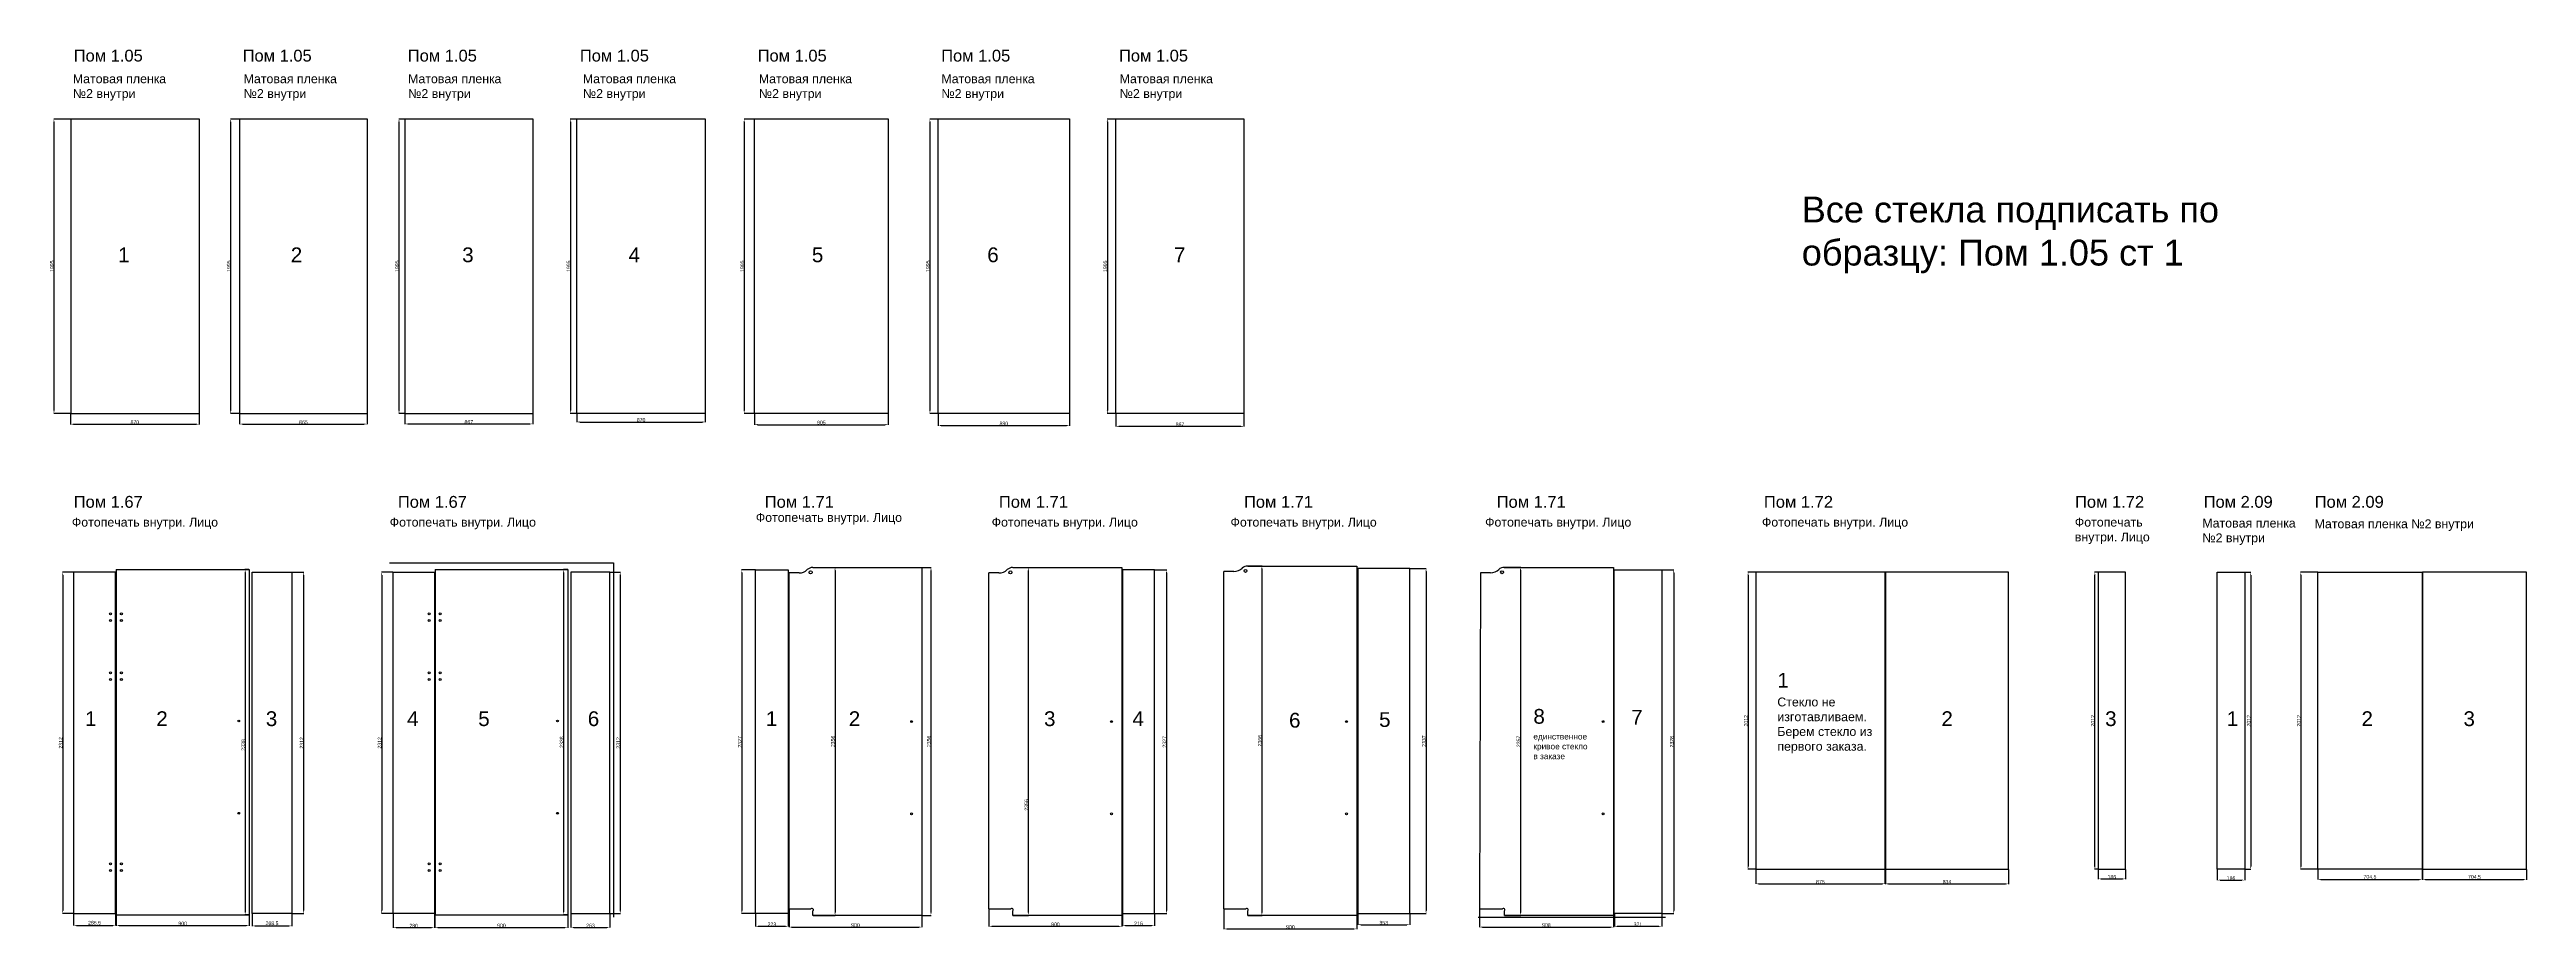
# Model space of a CAD drawing. Header units: inches. Extents: x -15623 to 1154, y -2457 to 3501.
import ezdxf

# ---------------------------------------------------------------- set-up
doc = ezdxf.new("R2010")
doc.units = ezdxf.units.IN
doc.layers.get('0').update_dxf_attribs({"lineweight": 25})
doc.styles.get("Standard").update_dxf_attribs({"font": 'Arial.ttf'})
doc.dimstyles.new('ISO-25', dxfattribs={"dimtxt": 25, "dimasz": 20, "dimexe": 1.25, "dimexo": 0.625, "dimtad": 1, "dimtxsty": 'Standard', "dimcen": 2.5, "dimadec": 0, "dimazin": 0, "dimtfac": 1, "dimtmove": 0, "dimatfit": 3, "dimfxl": 1, "dimarcsym": 0})

msp = doc.modelspace()

# ---------------------------------------------------------------- texts
at = {"attachment_point": 1}
for s, width, heights, insert, char_height in [('Пом 1.05', 513.3453, [0], (-15459.118, 3500.16), 80), ('Пом 1.05', 513.3453, [0], (-14314.97, 3500.16), 80), ('Пом 1.05', 513.3453, [0], (-13196.205, 3500.16), 80), ('Пом 1.05', 513.3453, [0], (-12030.825, 3500.16), 80), ('Пом 1.05', 513.3453, [0], (-10826.599, 3500.16), 80), ('Пом 1.05', 513.3453, [0], (-9583.528, 3500.16), 80), ('Пом 1.05', 513.3453, [0], (-8379.302, 3500.16), 80), ('Матовая пленка №2 внутри', 638.5567, [202.433], (-15465.066, 3333.356), 60), ('Матовая пленка №2 внутри', 638.5567, [202.433], (-14308.16, 3333.356), 60), ('Матовая пленка №2 внутри', 638.5567, [202.433], (-13194.099, 3333.356), 60), ('Матовая пленка №2 внутри', 638.5567, [202.433], (-12010.41, 3333.356), 60), ('Матовая пленка №2 внутри', 638.5567, [202.433], (-10818.53, 3333.356), 60), ('Матовая пленка №2 внутри', 638.5567, [202.433], (-9582.07, 3333.356), 60), ('Матовая пленка №2 внутри', 638.5567, [202.433], (-8374.739, 3333.356), 60), ('Все стекла подписать по образцу: Пом 1.05 ст 1', 3105.9235, [0], (-3754.631, 2505.446), 175), ('1', 122.43321, [0], (-15158.4, 2161.273), 100), ('2', 122.43321, [0], (-13988.905, 2161.273), 100), ('3', 122.43321, [0], (-12827.884, 2161.273), 100), ('4', 122.43321, [0], (-11700.762, 2161.273), 100), ('5', 122.43321, [0], (-10459.332, 2161.273), 100), ('6', 122.43321, [0], (-9271.375, 2161.273), 100), ('7', 122.43321, [0], (-8006.775, 2161.273), 100), ('Пом 1.67', 513.3453, [0], (-15459.118, 478.359), 80), ('Пом 1.67', 520.78113, [0], (-13263.512, 478.359), 80), ('Фотопечать внутри. Лицо', 1000.1876, [0], (-10839.145, 362.908), 60), ('Пом 1.71', 540.01892, [0], (-10778.117, 478.359), 80), ('Пом 1.71', 540.01892, [0], (-9192.437, 478.359), 80), ('Пом 1.71', 540.01892, [0], (-7532.659, 478.359), 80), ('Пом 1.71', 540.01892, [0], (-5821.013, 478.359), 80), ('Пом 1.72', 540.01892, [0], (-4010.814, 478.359), 80), ('Пом 1.72', 540.01892, [0], (-1903.664, 478.359), 80), ('Пом 2.09', 540.01892, [0], (-1032.51, 478.359), 80), ('Пом 2.09', 540.01892, [0], (-280.488, 478.359), 80), ('Фотопечать внутри. Лицо', 1000.1876, [0], (-15471.781, 330.789), 60), ('Фотопечать внутри. Лицо', 1000.1876, [0], (-13318.829, 330.789), 60), ('Фотопечать внутри. Лицо', 1000.1876, [0], (-9241.621, 330.789), 60), ('Фотопечать внутри. Лицо', 1000.1876, [0], (-7623.787, 330.789), 60), ('Фотопечать внутри. Лицо', 1000.1876, [0], (-5899.572, 330.789), 60), ('Фотопечать внутри. Лицо', 1000.1876, [0], (-4024.381, 330.789), 60), ('Фотопечать внутри. Лицо', 568.7351, [0], (-1905.058, 330.789), 60), ('Матовая пленка №2 внутри', 638.5567, [202.433], (-1041.433, 324.609), 60), ('Матовая пленка №2 внутри', 1153.14685, [0], (-280.9, 319.749), 60), ('1\\P{\\H0.6x;Стекло не изготавливаем. Берем стекло из первого заказа. }', 739.35972, [0], (-3920.055, -720.289), 100), ('1', 122.43321, [0], (-15382.428, -980.128), 100), ('2', 122.43321, [0], (-14900.115, -980.128), 100), ('3', 122.43321, [0], (-14158.095, -980.128), 100), ('4', 122.43321, [0], (-13201.463, -980.128), 100), ('5', 122.43321, [0], (-12719.15, -980.128), 100), ('6', 122.43321, [0], (-11977.13, -980.128), 100), ('1', 122.43321, [0], (-10771.141, -980.128), 100), ('2', 122.43321, [0], (-10209.505, -980.128), 100), ('3', 122.43321, [0], (-8886.994, -980.128), 100), ('4', 122.43321, [0], (-8288.25, -980.128), 100), ('6', 122.43321, [0], (-7227.397, -990.533), 100), ('5', 122.43321, [0], (-6617.425, -986.127), 100), ('8\\P{\\H0.4x;единственное кривое стекло в заказе}', 396.16888, [0], (-5572.326, -964.296), 100), ('7', 122.43321, [0], (-4910.055, -970.312), 100), ('2', 122.43321, [0], (-2808.922, -980.128), 100), ('3', 122.43321, [0], (-1700.08, -980.128), 100), ('1', 122.43321, [0], (-876.256, -980.128), 100), ('2', 122.43321, [0], (36.436, -980.128), 100), ('3', 122.43321, [0], (727.334, -980.128), 100)]:
    msp.add_mtext_dynamic_manual_height_columns(s, width=width, gutter_width=12.5, heights=heights, dxfattribs=dict(at, insert=insert, char_height=char_height))

# ---------------------------------------------------------------- blocks, each defined once
blk = doc.blocks.new('*D85')
at = {"color": 0, "lineweight": -2, "transparency": 16777216}
for p, q in [((-15461, -2351), (-15461, -2431)), ((-15441, -2430), (-15195, -2430)), ((-15175, -2351), (-15175, -2431))]:
    blk.add_line(p, q, dxfattribs=at)
at = {"color": 0, "transparency": 16777216}
for points in [[(-15441, -2427), (-15441, -2433), (-15461, -2430)], [(-15195, -2427), (-15195, -2433), (-15175, -2430)]]:
    blk.add_solid(points, dxfattribs=at)
at = {"layer": 'Defpoints', "color": 0, "transparency": 16777216}
for p in [(-15461, -2350), (-15175, -2350), (-15175, -2430)]:
    blk.add_point(p, dxfattribs=at)
at = {"color": 0, "transparency": 16777216, "insert": (-15318, -2414), "char_height": 25, "attachment_point": 5}
blk.add_mtext('285,5', dxfattribs=at)
blk = doc.blocks.new('*D86')
at = {"color": 0, "lineweight": -2, "transparency": 16777216}
for p, q in [((-15171, -2359), (-15171, -2432)), ((-15151, -2431), (-14291, -2431)), ((-14271, -2359), (-14271, -2432))]:
    blk.add_line(p, q, dxfattribs=at)
at = {"color": 0, "transparency": 16777216}
for points in [[(-15151, -2427), (-15151, -2434), (-15171, -2431)], [(-14291, -2427), (-14291, -2434), (-14271, -2431)]]:
    blk.add_solid(points, dxfattribs=at)
at = {"layer": 'Defpoints', "color": 0, "transparency": 16777216}
for p in [(-15171, -2358), (-14271, -2358), (-14271, -2431)]:
    blk.add_point(p, dxfattribs=at)
at = {"color": 0, "transparency": 16777216, "insert": (-14721, -2417), "char_height": 25, "attachment_point": 5}
blk.add_mtext('900', dxfattribs=at)
blk = doc.blocks.new('*D87')
at = {"color": 0, "lineweight": -2, "transparency": 16777216}
for p, q in [((-14250, -2351), (-14250, -2435)), ((-14230, -2433), (-14002, -2433)), ((-13982, -2351), (-13982, -2435))]:
    blk.add_line(p, q, dxfattribs=at)
at = {"color": 0, "transparency": 16777216}
for points in [[(-14230, -2430), (-14230, -2437), (-14250, -2433)], [(-14002, -2430), (-14002, -2437), (-13982, -2433)]]:
    blk.add_solid(points, dxfattribs=at)
at = {"layer": 'Defpoints', "color": 0, "transparency": 16777216}
for p in [(-14250, -2350), (-13982, -2350), (-13982, -2433)]:
    blk.add_point(p, dxfattribs=at)
at = {"color": 0, "transparency": 16777216, "insert": (-14116, -2418), "char_height": 25, "attachment_point": 5}
blk.add_mtext('268,5', dxfattribs=at)
blk = doc.blocks.new('*D88')
at = {"color": 0, "lineweight": -2, "transparency": 16777216}
for p, q in [((-15461, -38), (-15535, -38)), ((-15533, -58), (-15533, -2330)), ((-15461, -2350), (-15535, -2350))]:
    blk.add_line(p, q, dxfattribs=at)
at = {"color": 0, "transparency": 16777216}
for points in [[(-15537, -58), (-15530, -58), (-15533, -38)], [(-15537, -2330), (-15530, -2330), (-15533, -2350)]]:
    blk.add_solid(points, dxfattribs=at)
at = {"layer": 'Defpoints', "color": 0, "transparency": 16777216}
for p in [(-15461, -38), (-15533, -2350), (-15461, -2350)]:
    blk.add_point(p, dxfattribs=at)
at = {"color": 0, "transparency": 16777216, "insert": (-15547, -1194), "char_height": 25, "attachment_point": 5, "rotation": 90}
blk.add_mtext('2312', dxfattribs=at)
blk = doc.blocks.new('*D89')
at = {"color": 0, "lineweight": -2, "transparency": 16777216}
for p, q in [((-13981, -38), (-13900, -38)), ((-13902, -58), (-13902, -2330)), ((-13981, -2350), (-13900, -2350))]:
    blk.add_line(p, q, dxfattribs=at)
at = {"color": 0, "transparency": 16777216}
for points in [[(-13905, -58), (-13898, -58), (-13902, -38)], [(-13905, -2330), (-13898, -2330), (-13902, -2350)]]:
    blk.add_solid(points, dxfattribs=at)
at = {"layer": 'Defpoints', "color": 0, "transparency": 16777216}
for p in [(-13982, -38), (-13982, -2350), (-13902, -2350)]:
    blk.add_point(p, dxfattribs=at)
at = {"color": 0, "transparency": 16777216, "insert": (-13915, -1194), "char_height": 25, "attachment_point": 5, "rotation": 90}
blk.add_mtext('2312', dxfattribs=at)
blk = doc.blocks.new('*D90')
at = {"color": 0, "lineweight": -2, "transparency": 16777216}
for p, q in [((-13297, -38), (-13375, -38)), ((-13373, -58), (-13373, -2330)), ((-13297, -2350), (-13375, -2350))]:
    blk.add_line(p, q, dxfattribs=at)
at = {"color": 0, "transparency": 16777216}
for points in [[(-13377, -58), (-13370, -58), (-13373, -38)], [(-13377, -2330), (-13370, -2330), (-13373, -2350)]]:
    blk.add_solid(points, dxfattribs=at)
at = {"layer": 'Defpoints', "color": 0, "transparency": 16777216}
for p in [(-13296, -38), (-13373, -2350), (-13296, -2350)]:
    blk.add_point(p, dxfattribs=at)
at = {"color": 0, "transparency": 16777216, "insert": (-13387, -1194), "char_height": 25, "attachment_point": 5, "rotation": 90}
blk.add_mtext('2312', dxfattribs=at)
blk = doc.blocks.new('*D91')
at = {"color": 0, "lineweight": -2, "transparency": 16777216}
for p, q in [((-13296, -2351), (-13296, -2446)), ((-13276, -2445), (-13036, -2445)), ((-13016, -2351), (-13016, -2446))]:
    blk.add_line(p, q, dxfattribs=at)
at = {"color": 0, "transparency": 16777216}
for points in [[(-13276, -2442), (-13276, -2448), (-13296, -2445)], [(-13036, -2442), (-13036, -2448), (-13016, -2445)]]:
    blk.add_solid(points, dxfattribs=at)
at = {"layer": 'Defpoints', "color": 0, "transparency": 16777216}
for p in [(-13296, -2350), (-13016, -2350), (-13016, -2445)]:
    blk.add_point(p, dxfattribs=at)
at = {"color": 0, "transparency": 16777216, "insert": (-13156, -2432), "char_height": 25, "attachment_point": 5}
blk.add_mtext('280', dxfattribs=at)
blk = doc.blocks.new('*D92')
at = {"color": 0, "lineweight": -2, "transparency": 16777216}
for p, q in [((-13012, -2359), (-13012, -2446)), ((-12992, -2445), (-12132, -2445)), ((-12112, -2359), (-12112, -2446))]:
    blk.add_line(p, q, dxfattribs=at)
at = {"color": 0, "transparency": 16777216}
for points in [[(-12992, -2442), (-12992, -2448), (-13012, -2445)], [(-12132, -2442), (-12132, -2448), (-12112, -2445)]]:
    blk.add_solid(points, dxfattribs=at)
at = {"layer": 'Defpoints', "color": 0, "transparency": 16777216}
for p in [(-13012, -2358), (-12112, -2358), (-12112, -2445)]:
    blk.add_point(p, dxfattribs=at)
at = {"color": 0, "transparency": 16777216, "insert": (-12562, -2431), "char_height": 25, "attachment_point": 5}
blk.add_mtext('900', dxfattribs=at)
blk = doc.blocks.new('*D93')
at = {"color": 0, "lineweight": -2, "transparency": 16777216}
for p, q in [((-12091, -2351), (-12091, -2445)), ((-12071, -2444), (-11848, -2444)), ((-11828, -2351), (-11828, -2445))]:
    blk.add_line(p, q, dxfattribs=at)
at = {"color": 0, "transparency": 16777216}
for points in [[(-12071, -2441), (-12071, -2448), (-12091, -2444)], [(-11848, -2441), (-11848, -2448), (-11828, -2444)]]:
    blk.add_solid(points, dxfattribs=at)
at = {"layer": 'Defpoints', "color": 0, "transparency": 16777216}
for p in [(-12091, -2350), (-11828, -2350), (-11828, -2444)]:
    blk.add_point(p, dxfattribs=at)
at = {"color": 0, "transparency": 16777216, "insert": (-11959, -2431), "char_height": 25, "attachment_point": 5}
blk.add_mtext('263', dxfattribs=at)
blk = doc.blocks.new('*D94')
at = {"color": 0, "lineweight": -2, "transparency": 16777216}
for p, q in [((-11827, -38), (-11756, -38)), ((-11757, -58), (-11757, -2330)), ((-11827, -2350), (-11756, -2350))]:
    blk.add_line(p, q, dxfattribs=at)
at = {"color": 0, "transparency": 16777216}
for points in [[(-11761, -58), (-11754, -58), (-11757, -38)], [(-11761, -2330), (-11754, -2330), (-11757, -2350)]]:
    blk.add_solid(points, dxfattribs=at)
at = {"layer": 'Defpoints', "color": 0, "transparency": 16777216}
for p in [(-11828, -38), (-11828, -2350), (-11757, -2350)]:
    blk.add_point(p, dxfattribs=at)
at = {"color": 0, "transparency": 16777216, "insert": (-11771, -1194), "char_height": 25, "attachment_point": 5, "rotation": 90}
blk.add_mtext('2312', dxfattribs=at)
blk = doc.blocks.new('*D95')
at = {"color": 0, "lineweight": -2, "transparency": 16777216}
for p, q in [((-4066, -2051), (-4066, -2149)), ((-4046, -2148), (-3211, -2148)), ((-3191, -2051), (-3191, -2149))]:
    blk.add_line(p, q, dxfattribs=at)
at = {"color": 0, "transparency": 16777216}
for points in [[(-4046, -2145), (-4046, -2152), (-4066, -2148)], [(-3211, -2145), (-3211, -2152), (-3191, -2148)]]:
    blk.add_solid(points, dxfattribs=at)
at = {"layer": 'Defpoints', "color": 0, "transparency": 16777216}
for p in [(-4066, -2050), (-3191, -2050), (-3191, -2148)]:
    blk.add_point(p, dxfattribs=at)
at = {"color": 0, "transparency": 16777216, "insert": (-3628, -2135), "char_height": 25, "attachment_point": 5}
blk.add_mtext('875', dxfattribs=at)
blk = doc.blocks.new('*D96')
at = {"color": 0, "lineweight": -2, "transparency": 16777216}
for p, q in [((-3188, -2051), (-3188, -2150)), ((-3168, -2149), (-2374, -2149)), ((-2354, -2051), (-2354, -2150))]:
    blk.add_line(p, q, dxfattribs=at)
at = {"color": 0, "transparency": 16777216}
for points in [[(-3168, -2145), (-3168, -2152), (-3188, -2149)], [(-2374, -2145), (-2374, -2152), (-2354, -2149)]]:
    blk.add_solid(points, dxfattribs=at)
at = {"layer": 'Defpoints', "color": 0, "transparency": 16777216}
for p in [(-3188, -2050), (-2354, -2050), (-2354, -2149)]:
    blk.add_point(p, dxfattribs=at)
at = {"color": 0, "transparency": 16777216, "insert": (-2771, -2135), "char_height": 25, "attachment_point": 5}
blk.add_mtext('834', dxfattribs=at)
blk = doc.blocks.new('*D97')
at = {"color": 0, "lineweight": -2, "transparency": 16777216}
for p, q in [((-4066, -38), (-4120, -38)), ((-4118, -58), (-4118, -2030)), ((-4066, -2050), (-4120, -2050))]:
    blk.add_line(p, q, dxfattribs=at)
at = {"color": 0, "transparency": 16777216}
for points in [[(-4122, -58), (-4115, -58), (-4118, -38)], [(-4122, -2030), (-4115, -2030), (-4118, -2050)]]:
    blk.add_solid(points, dxfattribs=at)
at = {"layer": 'Defpoints', "color": 0, "transparency": 16777216}
for p in [(-4066, -38), (-4118, -2050), (-4066, -2050)]:
    blk.add_point(p, dxfattribs=at)
at = {"color": 0, "transparency": 16777216, "insert": (-4132, -1044), "char_height": 25, "attachment_point": 5, "rotation": 90}
blk.add_mtext('2012', dxfattribs=at)
blk = doc.blocks.new('*D98')
at = {"color": 0, "lineweight": -2, "transparency": 16777216}
for p, q in [((-1747, -2051), (-1747, -2116)), ((-1727, -2115), (-1581, -2115)), ((-1561, -2051), (-1561, -2116))]:
    blk.add_line(p, q, dxfattribs=at)
at = {"color": 0, "transparency": 16777216}
for points in [[(-1727, -2112), (-1727, -2118), (-1747, -2115)], [(-1581, -2112), (-1581, -2118), (-1561, -2115)]]:
    blk.add_solid(points, dxfattribs=at)
at = {"layer": 'Defpoints', "color": 0, "transparency": 16777216}
for p in [(-1747, -2050), (-1561, -2050), (-1561, -2115)]:
    blk.add_point(p, dxfattribs=at)
at = {"color": 0, "transparency": 16777216, "insert": (-1654, -2102), "char_height": 25, "attachment_point": 5}
blk.add_mtext('186', dxfattribs=at)
blk = doc.blocks.new('*D99')
at = {"color": 0, "lineweight": -2, "transparency": 16777216}
for p, q in [((-1748, -38), (-1771, -38)), ((-1769, -2030), (-1769, -58)), ((-1748, -2050), (-1771, -2050))]:
    blk.add_line(p, q, dxfattribs=at)
at = {"color": 0, "transparency": 16777216}
for points in [[(-1773, -58), (-1766, -58), (-1769, -38)], [(-1773, -2030), (-1766, -2030), (-1769, -2050)]]:
    blk.add_solid(points, dxfattribs=at)
at = {"layer": 'Defpoints', "color": 0, "transparency": 16777216}
for p in [(-1769, -38), (-1747, -38), (-1747, -2050)]:
    blk.add_point(p, dxfattribs=at)
at = {"color": 0, "transparency": 16777216, "insert": (-1783, -1044), "char_height": 25, "attachment_point": 5, "rotation": 90}
blk.add_mtext('2012', dxfattribs=at)
blk = doc.blocks.new('*D100')
at = {"color": 0, "lineweight": -2, "transparency": 16777216}
for p, q in [((-753, -38), (-713, -38)), ((-714, -58), (-714, -2030)), ((-753, -2050), (-713, -2050))]:
    blk.add_line(p, q, dxfattribs=at)
at = {"color": 0, "transparency": 16777216}
for points in [[(-717, -58), (-711, -58), (-714, -38)], [(-717, -2030), (-711, -2030), (-714, -2050)]]:
    blk.add_solid(points, dxfattribs=at)
at = {"layer": 'Defpoints', "color": 0, "transparency": 16777216}
for p in [(-754, -38), (-754, -2050), (-714, -2050)]:
    blk.add_point(p, dxfattribs=at)
at = {"color": 0, "transparency": 16777216, "insert": (-727, -1044), "char_height": 25, "attachment_point": 5, "rotation": 90}
blk.add_mtext('2012', dxfattribs=at)
blk = doc.blocks.new('*D101')
at = {"color": 0, "lineweight": -2, "transparency": 16777216}
for p, q in [((-940, -2051), (-940, -2124)), ((-920, -2123), (-774, -2123)), ((-754, -2051), (-754, -2124))]:
    blk.add_line(p, q, dxfattribs=at)
at = {"color": 0, "transparency": 16777216}
for points in [[(-920, -2120), (-920, -2126), (-940, -2123)], [(-774, -2120), (-774, -2126), (-754, -2123)]]:
    blk.add_solid(points, dxfattribs=at)
at = {"layer": 'Defpoints', "color": 0, "transparency": 16777216}
for p in [(-940, -2050), (-754, -2050), (-754, -2123)]:
    blk.add_point(p, dxfattribs=at)
at = {"color": 0, "transparency": 16777216, "insert": (-847, -2110), "char_height": 25, "attachment_point": 5}
blk.add_mtext('186', dxfattribs=at)
blk = doc.blocks.new('*D102')
at = {"color": 0, "lineweight": -2, "transparency": 16777216}
for p, q in [((-258, -2051), (-258, -2119)), ((-238, -2118), (427, -2118)), ((447, -2051), (447, -2119))]:
    blk.add_line(p, q, dxfattribs=at)
at = {"color": 0, "transparency": 16777216}
for points in [[(-238, -2115), (-238, -2122), (-258, -2118)], [(427, -2115), (427, -2122), (447, -2118)]]:
    blk.add_solid(points, dxfattribs=at)
at = {"layer": 'Defpoints', "color": 0, "transparency": 16777216}
for p in [(-258, -2050), (447, -2050), (447, -2118)]:
    blk.add_point(p, dxfattribs=at)
at = {"color": 0, "transparency": 16777216, "insert": (94, -2103), "char_height": 25, "attachment_point": 5}
blk.add_mtext('704,5', dxfattribs=at)
blk = doc.blocks.new('*D103')
at = {"color": 0, "lineweight": -2, "transparency": 16777216}
for p, q in [((450, -2051), (450, -2121)), ((470, -2120), (1134, -2120)), ((1154, -2051), (1154, -2121))]:
    blk.add_line(p, q, dxfattribs=at)
at = {"color": 0, "transparency": 16777216}
for points in [[(470, -2116), (470, -2123), (450, -2120)], [(1134, -2116), (1134, -2123), (1154, -2120)]]:
    blk.add_solid(points, dxfattribs=at)
at = {"layer": 'Defpoints', "color": 0, "transparency": 16777216}
for p in [(450, -2050), (1154, -2050), (1154, -2120)]:
    blk.add_point(p, dxfattribs=at)
at = {"color": 0, "transparency": 16777216, "insert": (802, -2104), "char_height": 25, "attachment_point": 5}
blk.add_mtext('704,5', dxfattribs=at)
blk = doc.blocks.new('*D104')
at = {"color": 0, "lineweight": -2, "transparency": 16777216}
for p, q in [((-259, -38), (-376, -38)), ((-374, -58), (-374, -2030)), ((-259, -2050), (-376, -2050))]:
    blk.add_line(p, q, dxfattribs=at)
at = {"color": 0, "transparency": 16777216}
for points in [[(-378, -58), (-371, -58), (-374, -38)], [(-378, -2030), (-371, -2030), (-374, -2050)]]:
    blk.add_solid(points, dxfattribs=at)
at = {"layer": 'Defpoints', "color": 0, "transparency": 16777216}
for p in [(-258, -38), (-374, -2050), (-258, -2050)]:
    blk.add_point(p, dxfattribs=at)
at = {"color": 0, "transparency": 16777216, "insert": (-388, -1044), "char_height": 25, "attachment_point": 5, "rotation": 90}
blk.add_mtext('2012', dxfattribs=at)
blk = doc.blocks.new('*D105')
at = {"color": 0, "lineweight": -2, "transparency": 16777216}
for p, q in [((-10842, -2351), (-10842, -2437)), ((-10822, -2436), (-10639, -2436)), ((-10619, -2351), (-10619, -2437))]:
    blk.add_line(p, q, dxfattribs=at)
at = {"color": 0, "transparency": 16777216}
for points in [[(-10822, -2433), (-10822, -2439), (-10842, -2436)], [(-10639, -2433), (-10639, -2439), (-10619, -2436)]]:
    blk.add_solid(points, dxfattribs=at)
at = {"layer": 'Defpoints', "color": 0, "transparency": 16777216}
for p in [(-10842, -2350), (-10619, -2350), (-10619, -2436)]:
    blk.add_point(p, dxfattribs=at)
at = {"color": 0, "transparency": 16777216, "insert": (-10730, -2423), "char_height": 25, "attachment_point": 5}
blk.add_mtext('223', dxfattribs=at)
blk = doc.blocks.new('*D106')
at = {"color": 0, "lineweight": -2, "transparency": 16777216}
for p, q in [((-10842, -23), (-10935, -23)), ((-10934, -43), (-10934, -2330)), ((-10842, -2350), (-10935, -2350))]:
    blk.add_line(p, q, dxfattribs=at)
at = {"color": 0, "transparency": 16777216}
for points in [[(-10937, -43), (-10930, -43), (-10934, -23)], [(-10937, -2330), (-10930, -2330), (-10934, -2350)]]:
    blk.add_solid(points, dxfattribs=at)
at = {"layer": 'Defpoints', "color": 0, "transparency": 16777216}
for p in [(-10842, -23), (-10934, -2350), (-10842, -2350)]:
    blk.add_point(p, dxfattribs=at)
at = {"color": 0, "transparency": 16777216, "insert": (-10947, -1187), "char_height": 25, "attachment_point": 5, "rotation": 90}
blk.add_mtext('2327', dxfattribs=at)
blk = doc.blocks.new('*D107')
at = {"color": 0, "lineweight": -2, "transparency": 16777216}
for p, q in [((-9713, -6), (-9652, -6)), ((-9653, -26), (-9653, -2342)), ((-9713, -2362), (-9652, -2362))]:
    blk.add_line(p, q, dxfattribs=at)
at = {"color": 0, "transparency": 16777216}
for points in [[(-9656, -26), (-9649, -26), (-9653, -6)], [(-9656, -2342), (-9649, -2342), (-9653, -2362)]]:
    blk.add_solid(points, dxfattribs=at)
at = {"layer": 'Defpoints', "color": 0, "transparency": 16777216}
for p in [(-9714, -6), (-9714, -2362), (-9653, -2362)]:
    blk.add_point(p, dxfattribs=at)
at = {"color": 0, "transparency": 16777216, "insert": (-9666, -1184), "char_height": 25, "attachment_point": 5, "rotation": 90}
blk.add_mtext('2356', dxfattribs=at)
blk = doc.blocks.new('*D108')
at = {"color": 0, "lineweight": -2, "transparency": 16777216}
for p, q in [((-8355, -2351), (-8355, -2432)), ((-8335, -2430), (-8159, -2430)), ((-8139, -2351), (-8139, -2432))]:
    blk.add_line(p, q, dxfattribs=at)
at = {"color": 0, "transparency": 16777216}
for points in [[(-8335, -2427), (-8335, -2434), (-8355, -2430)], [(-8159, -2427), (-8159, -2434), (-8139, -2430)]]:
    blk.add_solid(points, dxfattribs=at)
at = {"layer": 'Defpoints', "color": 0, "transparency": 16777216}
for p in [(-8355, -2350), (-8139, -2350), (-8139, -2430)]:
    blk.add_point(p, dxfattribs=at)
at = {"color": 0, "transparency": 16777216, "insert": (-8247, -2417), "char_height": 25, "attachment_point": 5}
blk.add_mtext('216', dxfattribs=at)
blk = doc.blocks.new('*D109')
at = {"color": 0, "lineweight": -2, "transparency": 16777216}
for p, q in [((-8139, -23), (-8056, -23)), ((-8057, -43), (-8057, -2330)), ((-8139, -2350), (-8056, -2350))]:
    blk.add_line(p, q, dxfattribs=at)
at = {"color": 0, "transparency": 16777216}
for points in [[(-8061, -43), (-8054, -43), (-8057, -23)], [(-8061, -2330), (-8054, -2330), (-8057, -2350)]]:
    blk.add_solid(points, dxfattribs=at)
at = {"layer": 'Defpoints', "color": 0, "transparency": 16777216}
for p in [(-8139, -23), (-8139, -2350), (-8057, -2350)]:
    blk.add_point(p, dxfattribs=at)
at = {"color": 0, "transparency": 16777216, "insert": (-8071, -1187), "char_height": 25, "attachment_point": 5, "rotation": 90}
blk.add_mtext('2327', dxfattribs=at)
blk = doc.blocks.new('*D110')
at = {"color": 0, "lineweight": -2, "transparency": 16777216}
for p, q in [((-7507, 4), (-7410, 4)), ((-7411, -16), (-7411, -2342)), ((-7506, -2362), (-7410, -2362))]:
    blk.add_line(p, q, dxfattribs=at)
at = {"color": 0, "transparency": 16777216}
for points in [[(-7415, -16), (-7408, -16), (-7411, 4)], [(-7415, -2342), (-7408, -2342), (-7411, -2362)]]:
    blk.add_solid(points, dxfattribs=at)
at = {"layer": 'Defpoints', "color": 0, "transparency": 16777216}
for p in [(-7507, 4), (-7506, -2362), (-7411, -2362)]:
    blk.add_point(p, dxfattribs=at)
at = {"color": 0, "transparency": 16777216, "insert": (-7425, -1179), "char_height": 25, "attachment_point": 5, "rotation": 90}
blk.add_mtext('2366', dxfattribs=at)
blk = doc.blocks.new('*D111')
at = {"color": 0, "lineweight": -2, "transparency": 16777216}
for p, q in [((-6409, -13), (-6298, -13)), ((-6299, -33), (-6299, -2330)), ((-6409, -2350), (-6298, -2350))]:
    blk.add_line(p, q, dxfattribs=at)
at = {"color": 0, "transparency": 16777216}
for points in [[(-6303, -33), (-6296, -33), (-6299, -13)], [(-6303, -2330), (-6296, -2330), (-6299, -2350)]]:
    blk.add_solid(points, dxfattribs=at)
at = {"layer": 'Defpoints', "color": 0, "transparency": 16777216}
for p in [(-6409, -13), (-6409, -2350), (-6299, -2350)]:
    blk.add_point(p, dxfattribs=at)
at = {"color": 0, "transparency": 16777216, "insert": (-6313, -1182), "char_height": 25, "attachment_point": 5, "rotation": 90}
blk.add_mtext('2337', dxfattribs=at)
blk = doc.blocks.new('*D112')
at = {"color": 0, "lineweight": -2, "transparency": 16777216}
for p, q in [((-6762, -2351), (-6762, -2426)), ((-6742, -2425), (-6429, -2425)), ((-6409, -2351), (-6409, -2426))]:
    blk.add_line(p, q, dxfattribs=at)
at = {"color": 0, "transparency": 16777216}
for points in [[(-6742, -2422), (-6742, -2428), (-6762, -2425)], [(-6429, -2422), (-6429, -2428), (-6409, -2425)]]:
    blk.add_solid(points, dxfattribs=at)
at = {"layer": 'Defpoints', "color": 0, "transparency": 16777216}
for p in [(-6762, -2350), (-6409, -2350), (-6409, -2425)]:
    blk.add_point(p, dxfattribs=at)
at = {"color": 0, "transparency": 16777216, "insert": (-6586, -2412), "char_height": 25, "attachment_point": 5}
blk.add_mtext('353', dxfattribs=at)
blk = doc.blocks.new('*D116')
at = {"color": 0, "lineweight": -2, "transparency": 16777216}
for p, q in [((-5024, -2351), (-5024, -2437)), ((-5004, -2436), (-4723, -2436)), ((-4703, -2351), (-4703, -2437))]:
    blk.add_line(p, q, dxfattribs=at)
at = {"color": 0, "transparency": 16777216}
for points in [[(-5004, -2433), (-5004, -2439), (-5024, -2436)], [(-4723, -2433), (-4723, -2439), (-4703, -2436)]]:
    blk.add_solid(points, dxfattribs=at)
at = {"layer": 'Defpoints', "color": 0, "transparency": 16777216}
for p in [(-5024, -2350), (-4703, -2350), (-4703, -2436)]:
    blk.add_point(p, dxfattribs=at)
at = {"color": 0, "transparency": 16777216, "insert": (-4864, -2423), "char_height": 25, "attachment_point": 5}
blk.add_mtext('321', dxfattribs=at)
blk = doc.blocks.new('*D117')
at = {"color": 0, "lineweight": -2, "transparency": 16777216}
for p, q in [((-5769, -5), (-5658, -5)), ((-5659, -25), (-5659, -2342)), ((-5768, -2362), (-5658, -2362))]:
    blk.add_line(p, q, dxfattribs=at)
at = {"color": 0, "transparency": 16777216}
for points in [[(-5663, -25), (-5656, -25), (-5659, -5)], [(-5663, -2342), (-5656, -2342), (-5659, -2362)]]:
    blk.add_solid(points, dxfattribs=at)
at = {"layer": 'Defpoints', "color": 0, "transparency": 16777216}
for p in [(-5769, -5), (-5768, -2362), (-5659, -2362)]:
    blk.add_point(p, dxfattribs=at)
at = {"color": 0, "transparency": 16777216, "insert": (-5673, -1184), "char_height": 25, "attachment_point": 5, "rotation": 90}
blk.add_mtext('2357', dxfattribs=at)
blk = doc.blocks.new('*D118')
at = {"color": 0, "lineweight": -2, "transparency": 16777216}
for p, q in [((-4703, -22), (-4620, -22)), ((-4622, -42), (-4622, -2330)), ((-4703, -2350), (-4620, -2350))]:
    blk.add_line(p, q, dxfattribs=at)
at = {"color": 0, "transparency": 16777216}
for points in [[(-4625, -42), (-4618, -42), (-4622, -22)], [(-4625, -2330), (-4618, -2330), (-4622, -2350)]]:
    blk.add_solid(points, dxfattribs=at)
at = {"layer": 'Defpoints', "color": 0, "transparency": 16777216}
for p in [(-4703, -22), (-4703, -2350), (-4622, -2350)]:
    blk.add_point(p, dxfattribs=at)
at = {"color": 0, "transparency": 16777216, "insert": (-4635, -1186), "char_height": 25, "attachment_point": 5, "rotation": 90}
blk.add_mtext('2328', dxfattribs=at)
blk = doc.blocks.new('*D119')
at = {"color": 0, "lineweight": -2, "transparency": 16777216}
for p, q in [((-15480, 1035), (-15480, 963)), ((-14610, 1035), (-14610, 963)), ((-15460, 964), (-14630, 964))]:
    blk.add_line(p, q, dxfattribs=at)
at = {"color": 0, "transparency": 16777216}
for points in [[(-15460, 968), (-15460, 961), (-15480, 964)], [(-14630, 968), (-14630, 961), (-14610, 964)]]:
    blk.add_solid(points, dxfattribs=at)
at = {"layer": 'Defpoints', "color": 0, "transparency": 16777216}
for p in [(-15480, 1036), (-14610, 1036), (-14610, 964)]:
    blk.add_point(p, dxfattribs=at)
at = {"color": 0, "transparency": 16777216, "insert": (-15045, 978), "char_height": 25, "attachment_point": 5}
blk.add_mtext('870', dxfattribs=at)
blk = doc.blocks.new('*D120')
at = {"color": 0, "lineweight": -2, "transparency": 16777216}
for p, q in [((-15480, 3031), (-15594, 3031)), ((-15593, 3011), (-15593, 1056)), ((-15480, 1036), (-15594, 1036))]:
    blk.add_line(p, q, dxfattribs=at)
at = {"color": 0, "transparency": 16777216}
for points in [[(-15596, 3011), (-15590, 3011), (-15593, 3031)], [(-15596, 1056), (-15590, 1056), (-15593, 1036)]]:
    blk.add_solid(points, dxfattribs=at)
at = {"layer": 'Defpoints', "color": 0, "transparency": 16777216}
for p in [(-15480, 3031), (-15593, 1036), (-15480, 1036)]:
    blk.add_point(p, dxfattribs=at)
at = {"color": 0, "transparency": 16777216, "insert": (-15606, 2034), "char_height": 25, "attachment_point": 5, "rotation": 90}
blk.add_mtext('1995', dxfattribs=at)
blk = doc.blocks.new('*D121')
at = {"color": 0, "lineweight": -2, "transparency": 16777216}
for p, q in [((-14336, 3031), (-14397, 3031)), ((-14396, 3011), (-14396, 1056)), ((-14336, 1036), (-14397, 1036))]:
    blk.add_line(p, q, dxfattribs=at)
at = {"color": 0, "transparency": 16777216}
for points in [[(-14399, 3011), (-14392, 3011), (-14396, 3031)], [(-14399, 1056), (-14392, 1056), (-14396, 1036)]]:
    blk.add_solid(points, dxfattribs=at)
at = {"layer": 'Defpoints', "color": 0, "transparency": 16777216}
for p in [(-14336, 3031), (-14396, 1036), (-14336, 1036)]:
    blk.add_point(p, dxfattribs=at)
at = {"color": 0, "transparency": 16777216, "insert": (-14409, 2034), "char_height": 25, "attachment_point": 5, "rotation": 90}
blk.add_mtext('1995', dxfattribs=at)
blk = doc.blocks.new('*D122')
at = {"color": 0, "lineweight": -2, "transparency": 16777216}
for p, q in [((-14336, 1035), (-14336, 964)), ((-13471, 1035), (-13471, 964)), ((-14316, 965), (-13491, 965))]:
    blk.add_line(p, q, dxfattribs=at)
at = {"color": 0, "transparency": 16777216}
for points in [[(-14316, 968), (-14316, 962), (-14336, 965)], [(-13491, 968), (-13491, 962), (-13471, 965)]]:
    blk.add_solid(points, dxfattribs=at)
at = {"layer": 'Defpoints', "color": 0, "transparency": 16777216}
for p in [(-14336, 1036), (-13471, 1036), (-13471, 965)]:
    blk.add_point(p, dxfattribs=at)
at = {"color": 0, "transparency": 16777216, "insert": (-13903, 978), "char_height": 25, "attachment_point": 5}
blk.add_mtext('865', dxfattribs=at)
blk = doc.blocks.new('*D123')
at = {"color": 0, "lineweight": -2, "transparency": 16777216}
for p, q in [((-13217, 1035), (-13217, 965)), ((-12350, 1035), (-12350, 965)), ((-13197, 966), (-12370, 966))]:
    blk.add_line(p, q, dxfattribs=at)
at = {"color": 0, "transparency": 16777216}
for points in [[(-13197, 969), (-13197, 963), (-13217, 966)], [(-12370, 969), (-12370, 963), (-12350, 966)]]:
    blk.add_solid(points, dxfattribs=at)
at = {"layer": 'Defpoints', "color": 0, "transparency": 16777216}
for p in [(-13217, 1036), (-12350, 1036), (-12350, 966)]:
    blk.add_point(p, dxfattribs=at)
at = {"color": 0, "transparency": 16777216, "insert": (-12783, 979), "char_height": 25, "attachment_point": 5}
blk.add_mtext('867', dxfattribs=at)
blk = doc.blocks.new('*D124')
at = {"color": 0, "lineweight": -2, "transparency": 16777216}
for p, q in [((-13217, 3031), (-13257, 3031)), ((-13256, 3011), (-13256, 1056)), ((-13217, 1036), (-13257, 1036))]:
    blk.add_line(p, q, dxfattribs=at)
at = {"color": 0, "transparency": 16777216}
for points in [[(-13259, 3011), (-13252, 3011), (-13256, 3031)], [(-13259, 1056), (-13252, 1056), (-13256, 1036)]]:
    blk.add_solid(points, dxfattribs=at)
at = {"layer": 'Defpoints', "color": 0, "transparency": 16777216}
for p in [(-13217, 3031), (-13256, 1036), (-13217, 1036)]:
    blk.add_point(p, dxfattribs=at)
at = {"color": 0, "transparency": 16777216, "insert": (-13269, 2034), "char_height": 25, "attachment_point": 5, "rotation": 90}
blk.add_mtext('1995', dxfattribs=at)
blk = doc.blocks.new('*D125')
at = {"color": 0, "lineweight": -2, "transparency": 16777216}
for p, q in [((-12052, 3031), (-12096, 3031)), ((-12095, 3011), (-12095, 1056)), ((-12052, 1036), (-12096, 1036))]:
    blk.add_line(p, q, dxfattribs=at)
at = {"color": 0, "transparency": 16777216}
for points in [[(-12098, 3011), (-12092, 3011), (-12095, 3031)], [(-12098, 1056), (-12092, 1056), (-12095, 1036)]]:
    blk.add_solid(points, dxfattribs=at)
at = {"layer": 'Defpoints', "color": 0, "transparency": 16777216}
for p in [(-12051, 3031), (-12095, 1036), (-12051, 1036)]:
    blk.add_point(p, dxfattribs=at)
at = {"color": 0, "transparency": 16777216, "insert": (-12108, 2034), "char_height": 25, "attachment_point": 5, "rotation": 90}
blk.add_mtext('1995', dxfattribs=at)
blk = doc.blocks.new('*D126')
at = {"color": 0, "lineweight": -2, "transparency": 16777216}
for p, q in [((-12051, 1035), (-12051, 978)), ((-11181, 1035), (-11181, 978)), ((-12031, 979), (-11201, 979))]:
    blk.add_line(p, q, dxfattribs=at)
at = {"color": 0, "transparency": 16777216}
for points in [[(-12031, 983), (-12031, 976), (-12051, 979)], [(-11201, 983), (-11201, 976), (-11181, 979)]]:
    blk.add_solid(points, dxfattribs=at)
at = {"layer": 'Defpoints', "color": 0, "transparency": 16777216}
for p in [(-12051, 1036), (-11181, 1036), (-11181, 979)]:
    blk.add_point(p, dxfattribs=at)
at = {"color": 0, "transparency": 16777216, "insert": (-11616, 993), "char_height": 25, "attachment_point": 5}
blk.add_mtext('870', dxfattribs=at)
blk = doc.blocks.new('*D127')
at = {"color": 0, "lineweight": -2, "transparency": 16777216}
for p, q in [((-10848, 3031), (-10919, 3031)), ((-10918, 3011), (-10918, 1056)), ((-10848, 1036), (-10919, 1036))]:
    blk.add_line(p, q, dxfattribs=at)
at = {"color": 0, "transparency": 16777216}
for points in [[(-10921, 3011), (-10915, 3011), (-10918, 3031)], [(-10921, 1056), (-10915, 1056), (-10918, 1036)]]:
    blk.add_solid(points, dxfattribs=at)
at = {"layer": 'Defpoints', "color": 0, "transparency": 16777216}
for p in [(-10847, 3031), (-10918, 1036), (-10847, 1036)]:
    blk.add_point(p, dxfattribs=at)
at = {"color": 0, "transparency": 16777216, "insert": (-10931, 2034), "char_height": 25, "attachment_point": 5, "rotation": 90}
blk.add_mtext('1995', dxfattribs=at)
blk = doc.blocks.new('*D128')
at = {"color": 0, "lineweight": -2, "transparency": 16777216}
for p, q in [((-10847, 1035), (-10847, 960)), ((-9942, 1035), (-9942, 960)), ((-10827, 961), (-9962, 961))]:
    blk.add_line(p, q, dxfattribs=at)
at = {"color": 0, "transparency": 16777216}
for points in [[(-10827, 965), (-10827, 958), (-10847, 961)], [(-9962, 965), (-9962, 958), (-9942, 961)]]:
    blk.add_solid(points, dxfattribs=at)
at = {"layer": 'Defpoints', "color": 0, "transparency": 16777216}
for p in [(-10847, 1036), (-9942, 1036), (-9942, 961)]:
    blk.add_point(p, dxfattribs=at)
at = {"color": 0, "transparency": 16777216, "insert": (-10395, 975), "char_height": 25, "attachment_point": 5}
blk.add_mtext('905', dxfattribs=at)
blk = doc.blocks.new('*D129')
at = {"color": 0, "lineweight": -2, "transparency": 16777216}
for p, q in [((-9605, 3031), (-9661, 3031)), ((-9660, 3011), (-9660, 1056)), ((-9605, 1036), (-9661, 1036))]:
    blk.add_line(p, q, dxfattribs=at)
at = {"color": 0, "transparency": 16777216}
for points in [[(-9663, 3011), (-9657, 3011), (-9660, 3031)], [(-9663, 1056), (-9657, 1056), (-9660, 1036)]]:
    blk.add_solid(points, dxfattribs=at)
at = {"layer": 'Defpoints', "color": 0, "transparency": 16777216}
for p in [(-9604, 3031), (-9660, 1036), (-9604, 1036)]:
    blk.add_point(p, dxfattribs=at)
at = {"color": 0, "transparency": 16777216, "insert": (-9673, 2034), "char_height": 25, "attachment_point": 5, "rotation": 90}
blk.add_mtext('1995', dxfattribs=at)
blk = doc.blocks.new('*D130')
at = {"color": 0, "lineweight": -2, "transparency": 16777216}
for p, q in [((-9604, 1035), (-9604, 954)), ((-8714, 1035), (-8714, 954)), ((-9584, 955), (-8734, 955))]:
    blk.add_line(p, q, dxfattribs=at)
at = {"color": 0, "transparency": 16777216}
for points in [[(-9584, 959), (-9584, 952), (-9604, 955)], [(-8734, 959), (-8734, 952), (-8714, 955)]]:
    blk.add_solid(points, dxfattribs=at)
at = {"layer": 'Defpoints', "color": 0, "transparency": 16777216}
for p in [(-9604, 1036), (-8714, 1036), (-8714, 955)]:
    blk.add_point(p, dxfattribs=at)
at = {"color": 0, "transparency": 16777216, "insert": (-9159, 969), "char_height": 25, "attachment_point": 5}
blk.add_mtext('890', dxfattribs=at)
blk = doc.blocks.new('*D131')
at = {"color": 0, "lineweight": -2, "transparency": 16777216}
for p, q in [((-8400, 3031), (-8460, 3031)), ((-8458, 3011), (-8458, 1056)), ((-8400, 1036), (-8460, 1036))]:
    blk.add_line(p, q, dxfattribs=at)
at = {"color": 0, "transparency": 16777216}
for points in [[(-8462, 3011), (-8455, 3011), (-8458, 3031)], [(-8462, 1056), (-8455, 1056), (-8458, 1036)]]:
    blk.add_solid(points, dxfattribs=at)
at = {"layer": 'Defpoints', "color": 0, "transparency": 16777216}
for p in [(-8400, 3031), (-8458, 1036), (-8400, 1036)]:
    blk.add_point(p, dxfattribs=at)
at = {"color": 0, "transparency": 16777216, "insert": (-8472, 2034), "char_height": 25, "attachment_point": 5, "rotation": 90}
blk.add_mtext('1995', dxfattribs=at)
blk = doc.blocks.new('*D132')
at = {"color": 0, "lineweight": -2, "transparency": 16777216}
for p, q in [((-8400, 1035), (-8400, 949)), ((-7533, 1035), (-7533, 949)), ((-8380, 950), (-7553, 950))]:
    blk.add_line(p, q, dxfattribs=at)
at = {"color": 0, "transparency": 16777216}
for points in [[(-8380, 953), (-8380, 946), (-8400, 950)], [(-7553, 953), (-7553, 946), (-7533, 950)]]:
    blk.add_solid(points, dxfattribs=at)
at = {"layer": 'Defpoints', "color": 0, "transparency": 16777216}
for p in [(-8400, 1036), (-7533, 1036), (-7533, 950)]:
    blk.add_point(p, dxfattribs=at)
at = {"color": 0, "transparency": 16777216, "insert": (-7966, 963), "char_height": 25, "attachment_point": 5}
blk.add_mtext('867', dxfattribs=at)
blk = doc.blocks.new('*D133')
at = {"color": 0, "lineweight": -2, "transparency": 16777216}
for p, q in [((-14272, -20), (-14299, -20)), ((-14298, -40), (-14298, -2338)), ((-14272, -2358), (-14299, -2358))]:
    blk.add_line(p, q, dxfattribs=at)
at = {"color": 0, "transparency": 16777216}
for points in [[(-14301, -40), (-14294, -40), (-14298, -20)], [(-14301, -2338), (-14294, -2338), (-14298, -2358)]]:
    blk.add_solid(points, dxfattribs=at)
at = {"layer": 'Defpoints', "color": 0, "transparency": 16777216}
for p in [(-14271, -20), (-14298, -2358), (-14271, -2358)]:
    blk.add_point(p, dxfattribs=at)
at = {"color": 0, "transparency": 16777216, "insert": (-14311, -1208), "char_height": 25, "attachment_point": 5, "rotation": 90}
blk.add_mtext('2338', dxfattribs=at)
blk = doc.blocks.new('*D134')
at = {"color": 0, "lineweight": -2, "transparency": 16777216}
for p, q in [((-12113, -20), (-12142, -20)), ((-12141, -40), (-12141, -2338)), ((-12113, -2358), (-12142, -2358))]:
    blk.add_line(p, q, dxfattribs=at)
at = {"color": 0, "transparency": 16777216}
for points in [[(-12144, -40), (-12138, -40), (-12141, -20)], [(-12144, -2338), (-12138, -2338), (-12141, -2358)]]:
    blk.add_solid(points, dxfattribs=at)
at = {"layer": 'Defpoints', "color": 0, "transparency": 16777216}
for p in [(-12112, -20), (-12141, -2358), (-12112, -2358)]:
    blk.add_point(p, dxfattribs=at)
at = {"color": 0, "transparency": 16777216, "insert": (-12154, -1189), "char_height": 25, "attachment_point": 5, "rotation": 90}
blk.add_mtext('2338', dxfattribs=at)
blk = doc.blocks.new('*D135')
at = {"color": 0, "lineweight": -2, "transparency": 16777216}
for p, q in [((-9099, -6), (-8992, -6)), ((-8993, -2342), (-8993, -26)), ((-9098, -2362), (-8992, -2362))]:
    blk.add_line(p, q, dxfattribs=at)
at = {"color": 0, "transparency": 16777216}
for points in [[(-8996, -26), (-8990, -26), (-8993, -6)], [(-8996, -2342), (-8990, -2342), (-8993, -2362)]]:
    blk.add_solid(points, dxfattribs=at)
at = {"layer": 'Defpoints', "color": 0, "transparency": 16777216}
for p in [(-9099, -6), (-8993, -6), (-9098, -2362)]:
    blk.add_point(p, dxfattribs=at)
at = {"color": 0, "transparency": 16777216, "insert": (-9006, -1614), "char_height": 25, "attachment_point": 5, "rotation": 90}
blk.add_mtext('2356', dxfattribs=at)
blk = doc.blocks.new('*D136')
at = {"color": 0, "lineweight": -2, "transparency": 16777216}
for p, q in [((-10450, -6), (-10301, -6)), ((-10302, -26), (-10302, -2342)), ((-10451, -2362), (-10301, -2362))]:
    blk.add_line(p, q, dxfattribs=at)
at = {"color": 0, "transparency": 16777216}
for points in [[(-10306, -26), (-10299, -26), (-10302, -6)], [(-10306, -2342), (-10299, -2342), (-10302, -2362)]]:
    blk.add_solid(points, dxfattribs=at)
at = {"layer": 'Defpoints', "color": 0, "transparency": 16777216}
for p in [(-10451, -6), (-10452, -2362), (-10302, -2362)]:
    blk.add_point(p, dxfattribs=at)
at = {"color": 0, "transparency": 16777216, "insert": (-10316, -1184), "char_height": 25, "attachment_point": 5, "rotation": 90}
blk.add_mtext('2356', dxfattribs=at)
blk = doc.blocks.new('*D137')
at = {"color": 0, "lineweight": -2, "transparency": 16777216}
for p, q in [((-10614, -2319), (-10614, -2443)), ((-10594, -2442), (-9734, -2442)), ((-9714, -2363), (-9714, -2443))]:
    blk.add_line(p, q, dxfattribs=at)
at = {"color": 0, "transparency": 16777216}
for points in [[(-10594, -2438), (-10594, -2445), (-10614, -2442)], [(-9734, -2438), (-9734, -2445), (-9714, -2442)]]:
    blk.add_solid(points, dxfattribs=at)
at = {"layer": 'Defpoints', "color": 0, "transparency": 16777216}
for p in [(-10614, -2318), (-9714, -2362), (-9714, -2442)]:
    blk.add_point(p, dxfattribs=at)
at = {"color": 0, "transparency": 16777216, "insert": (-10164, -2428), "char_height": 25, "attachment_point": 5}
blk.add_mtext('900', dxfattribs=at)
blk = doc.blocks.new('*D138')
at = {"color": 0, "lineweight": -2, "transparency": 16777216}
for p, q in [((-9260, -2319), (-9260, -2438)), ((-8380, -2437), (-9240, -2437)), ((-8360, -2363), (-8360, -2438))]:
    blk.add_line(p, q, dxfattribs=at)
at = {"color": 0, "transparency": 16777216}
for points in [[(-9240, -2433), (-9240, -2440), (-9260, -2437)], [(-8380, -2433), (-8380, -2440), (-8360, -2437)]]:
    blk.add_solid(points, dxfattribs=at)
at = {"layer": 'Defpoints', "color": 0, "transparency": 16777216}
for p in [(-9260, -2318), (-9260, -2437), (-8360, -2362)]:
    blk.add_point(p, dxfattribs=at)
at = {"color": 0, "transparency": 16777216, "insert": (-8810, -2423), "char_height": 25, "attachment_point": 5}
blk.add_mtext('900', dxfattribs=at)
blk = doc.blocks.new('*D139')
at = {"color": 0, "lineweight": -2, "transparency": 16777216}
for p, q in [((-7668, -2319), (-7668, -2455)), ((-7648, -2454), (-6788, -2454)), ((-6768, -2363), (-6768, -2455))]:
    blk.add_line(p, q, dxfattribs=at)
at = {"color": 0, "transparency": 16777216}
for points in [[(-7648, -2451), (-7648, -2457), (-7668, -2454)], [(-6788, -2451), (-6788, -2457), (-6768, -2454)]]:
    blk.add_solid(points, dxfattribs=at)
at = {"layer": 'Defpoints', "color": 0, "transparency": 16777216}
for p in [(-7668, -2318), (-6768, -2362), (-6768, -2454)]:
    blk.add_point(p, dxfattribs=at)
at = {"color": 0, "transparency": 16777216, "insert": (-7218, -2441), "char_height": 25, "attachment_point": 5}
blk.add_mtext('900', dxfattribs=at)
blk = doc.blocks.new('*D140')
at = {"color": 0, "lineweight": -2, "transparency": 16777216}
for p, q in [((-5938, -2319), (-5938, -2443)), ((-5918, -2442), (-5050, -2442)), ((-5030, -2363), (-5030, -2443))]:
    blk.add_line(p, q, dxfattribs=at)
at = {"color": 0, "transparency": 16777216}
for points in [[(-5918, -2438), (-5918, -2445), (-5938, -2442)], [(-5050, -2438), (-5050, -2445), (-5030, -2442)]]:
    blk.add_solid(points, dxfattribs=at)
at = {"layer": 'Defpoints', "color": 0, "transparency": 16777216}
for p in [(-5938, -2318), (-5030, -2362), (-5030, -2442)]:
    blk.add_point(p, dxfattribs=at)
at = {"color": 0, "transparency": 16777216, "insert": (-5484, -2428), "char_height": 25, "attachment_point": 5}
blk.add_mtext('908', dxfattribs=at)

# ---------------------------------------------------------------- dimensions: what is measured, and where the dimension line sits
for base, p1, p2, picture, middle in [((-15593.014, 1036.047), (-15479.666, 3031.047), (-15479.666, 1036.047), '*D120', (-15606.403, 2033.547)), ((-14395.79, 1036.047), (-14335.518, 3031.047), (-14335.518, 1036.047), '*D121', (-14409.179, 2033.547)), ((-13255.775, 1036.047), (-13216.754, 3031.047), (-13216.754, 1036.047), '*D124', (-13269.164, 2033.547)), ((-12095.079, 1036.047), (-12051.374, 3031.047), (-12051.374, 1036.047), '*D125', (-12108.468, 2033.547)), ((-10917.969, 1036.047), (-10847.148, 3031.047), (-10847.148, 1036.047), '*D127', (-10931.358, 2033.547)), ((-9659.904, 1036.047), (-9604.076, 3031.047), (-9604.076, 1036.047), '*D129', (-9673.294, 2033.547)), ((-8458.467, 1036.047), (-8399.85, 3031.047), (-8399.85, 1036.047), '*D131', (-8471.856, 2033.547)), ((-15533.356, -2350.155), (-15460.666, -38.155), (-15460.666, -2350.155), '*D88', (-15546.754, -1194.155)), ((-13901.527, -2350.155), (-13981.666, -38.155), (-13981.666, -2350.155), '*D89', (-13914.925, -1194.155)), ((-13373.499, -2350.155), (-13295.91, -38.155), (-13295.91, -2350.155), '*D90', (-13386.897, -1194.155)), ((-11757.239, -2350.155), (-11827.91, -38.155), (-11827.91, -2350.155), '*D94', (-11770.637, -1194.155)), ((-10933.652, -2350.155), (-10841.795, -23.155), (-10841.795, -2350.155), '*D106', (-10947.05, -1186.655)), ((-10302.401, -2362.155), (-10450.942, -6.155), (-10451.795, -2362.155), '*D136', (-10315.799, -1184.155)), ((-9652.815, -2362.155), (-9713.795, -6.155), (-9713.795, -2362.155), '*D107', (-9666.212, -1184.155)), ((-8057.353, -2350.155), (-8139.204, -23.155), (-8139.204, -2350.155), '*D109', (-8070.751, -1186.655)), ((-6299.194, -2350.155), (-6409.226, -13.155), (-6409.226, -2350.155), '*D111', (-6312.592, -1181.655)), ((-4621.586, -2350.155), (-4703.194, -22.155), (-4703.194, -2350.155), '*D118', (-4634.984, -1186.155)), ((-4118.439, -2050.155), (-4065.548, -38.155), (-4065.548, -2050.155), '*D97', (-4131.828, -1044.155)), ((-1769.287, -38.155), (-1747.145, -2050.155), (-1747.145, -38.155), '*D99', (-1782.676, -1044.155)), ((-713.845, -2050.155), (-753.991, -38.155), (-753.991, -2050.155), '*D100', (-727.235, -1044.155)), ((-374.414, -2050.155), (-257.993, -38.155), (-257.993, -2050.155), '*D104', (-387.803, -1044.155))]:
    dim = msp.add_linear_dim(base=base, p1=p1, p2=p2, angle=90, dimstyle='ISO-25')
    dim.commit()
    dim.dimension.update_dxf_attribs({"geometry": picture, "text_midpoint": middle})
for base, p1, p2, picture, middle in [((-14609.666, 964.278), (-15479.666, 1036.047), (-14609.666, 1036.047), '*D119', (-15044.666, 977.667)), ((-13470.518, 964.87), (-14335.518, 1036.047), (-13470.518, 1036.047), '*D122', (-13903.018, 978.26)), ((-12349.754, 965.945), (-13216.754, 1036.047), (-12349.754, 1036.047), '*D123', (-12783.254, 979.334)), ((-11181.374, 979.212), (-12051.374, 1036.047), (-11181.374, 1036.047), '*D126', (-11616.374, 992.602)), ((-9942.148, 961.216), (-10847.148, 1036.047), (-9942.148, 1036.047), '*D128', (-10394.648, 974.606)), ((-8714.076, 955.3), (-9604.076, 1036.047), (-8714.076, 1036.047), '*D130', (-9159.076, 968.69)), ((-7532.85, 949.757), (-8399.85, 1036.047), (-7532.85, 1036.047), '*D132', (-7966.35, 963.147)), ((-3190.548, -2148.229), (-4065.548, -2050.155), (-3190.548, -2050.155), '*D95', (-3628.048, -2134.84)), ((-2353.548, -2148.697), (-3187.548, -2050.155), (-2353.548, -2050.155), '*D96', (-2770.548, -2135.3)), ((-1561.145, -2114.998), (-1747.145, -2050.155), (-1561.145, -2050.155), '*D98', (-1654.145, -2101.608)), ((-753.991, -2123.122), (-939.991, -2050.155), (-753.991, -2050.155), '*D101', (-846.991, -2109.733)), ((446.507, -2118.225), (-257.993, -2050.155), (446.507, -2050.155), '*D102', (94.257, -2102.576)), ((1154.007, -2119.631), (449.507, -2050.155), (1154.007, -2050.155), '*D103', (801.757, -2103.982)), ((-9713.795, -2441.527), (-10613.795, -2318.155), (-9713.795, -2362.155), '*D137', (-10163.795, -2428.137)), ((-9260.204, -2436.725), (-8360.204, -2362.155), (-9260.204, -2318.155), '*D138', (-8810.204, -2423.335)), ((-6768.226, -2454.047), (-7668.226, -2318.155), (-6768.226, -2362.155), '*D139', (-7218.226, -2440.658)), ((-5030.194, -2441.514), (-5938.194, -2318.155), (-5030.194, -2362.155), '*D140', (-5484.194, -2428.125)), ((-15175.166, -2429.96), (-15460.666, -2350.155), (-15175.166, -2350.155), '*D85', (-15317.916, -2414.311)), ((-14271.166, -2430.65), (-15171.166, -2358.155), (-14271.166, -2358.155), '*D86', (-14721.166, -2417.261)), ((-13981.666, -2433.269), (-14250.166, -2350.155), (-13981.666, -2350.155), '*D87', (-14115.916, -2417.62)), ((-13015.91, -2444.973), (-13295.91, -2350.155), (-13015.91, -2350.155), '*D91', (-13155.91, -2431.584)), ((-12111.91, -2444.844), (-13011.91, -2358.155), (-12111.91, -2358.155), '*D92', (-12561.91, -2431.455)), ((-11827.91, -2444.249), (-12090.91, -2350.155), (-11827.91, -2350.155), '*D93', (-11959.41, -2430.851)), ((-10618.795, -2436.151), (-10841.795, -2350.155), (-10618.795, -2350.155), '*D105', (-10730.295, -2422.754)), ((-8139.204, -2430.419), (-8355.204, -2350.155), (-8139.204, -2350.155), '*D108', (-8247.204, -2417.03)), ((-6409.226, -2424.904), (-6762.226, -2350.155), (-6409.226, -2350.155), '*D112', (-6585.726, -2411.506)), ((-4703.194, -2436.152), (-5024.194, -2350.155), (-4703.194, -2350.155), '*D116', (-4863.694, -2422.754))]:
    dim = msp.add_linear_dim(base=base, p1=p1, p2=p2, dimstyle='ISO-25')
    dim.commit()
    dim.dimension.update_dxf_attribs({"geometry": picture, "text_midpoint": middle})
for base, p1, p2, picture, middle in [((-7411.281, -2362.155), (-7507.385, 3.845), (-7506.226, -2362.155), '*D110', (-7411.281, -1179.155)), ((-14297.675, -2358.155), (-14271.166, -20.155), (-14271.166, -2358.155), '*D133', (-14297.675, -1208.161)), ((-12140.894, -2358.155), (-12111.91, -20.155), (-12111.91, -2358.155), '*D134', (-12140.894, -1189.155)), ((-8993.054, -6.155), (-9098.204, -2362.155), (-9099.363, -6.155), '*D135', (-8993.054, -1613.556)), ((-5659.237, -2362.155), (-5769.354, -5.155), (-5768.194, -2362.155), '*D117', (-5659.237, -1183.655))]:
    dim = msp.add_linear_dim(base=base, p1=p1, p2=p2, angle=90, dimstyle='ISO-25')
    dim.commit()
    dim.dimension.update_dxf_attribs({"geometry": picture, "text_midpoint": middle, "dimtype": 160})

# ---------------------------------------------------------------- linework, layer by layer
for p, q in [((-15479.666, 3031.047), (-15479.666, 1036.047)), ((-15479.666, 3031.047), (-14609.666, 3031.047)), ((-14609.666, 3031.047), (-14609.666, 1036.047)), ((-14335.518, 3031.047), (-13470.518, 3031.047)), ((-14335.518, 3031.047), (-14335.518, 1036.047)), ((-13470.518, 3031.047), (-13470.518, 1036.047)), ((-13216.754, 3031.047), (-12349.754, 3031.047)), ((-13216.754, 3031.047), (-13216.754, 1036.047)), ((-12349.754, 3031.047), (-12349.754, 1036.047)), ((-15479.666, 1036.047), (-14609.666, 1036.047)), ((-14335.518, 1036.047), (-13470.518, 1036.047)), ((-13216.754, 1036.047), (-12349.754, 1036.047)), ((-13319.91, 25.845), (-11803.91, 25.845)), ((-11803.91, 25.845), (-11803.91, -2374.155)), ((-15171.166, -20.155), (-15171.166, -2358.155)), ((-15171.166, -20.155), (-14271.166, -20.155)), ((-14271.166, -20.155), (-14271.166, -2358.155)), ((-13011.91, -20.155), (-13011.91, -2358.155)), ((-13011.91, -20.155), (-12111.91, -20.155)), ((-12111.91, -20.155), (-12111.91, -2358.155)), ((-5930.194, -42.155), (-5938.194, -2318.155)), ((-4065.548, -38.155), (-4065.548, -2050.155)), ((-3190.548, -38.155), (-4065.548, -38.155)), ((-3190.548, -2050.155), (-3190.548, -38.155)), ((-3187.548, -38.155), (-3187.548, -2050.155)), ((-1561.145, -38.155), (-1747.145, -38.155)), ((-1747.145, -38.155), (-1747.145, -2050.155)), ((-1561.145, -2050.155), (-1561.145, -38.155)), ((-4065.548, -2050.155), (-3190.548, -2050.155)), ((-3187.548, -2050.155), (-2353.548, -2050.155)), ((-1747.145, -2050.155), (-1561.145, -2050.155)), ((-10613.795, -2318.155), (-10465.936, -2318.155)), ((-10451.795, -2362.155), (-10451.795, -2332.296)), ((-9260.204, -2318.155), (-9112.346, -2318.155)), ((-9098.204, -2362.155), (-9098.204, -2332.296)), ((-7668.226, -2318.155), (-7520.367, -2318.155)), ((-7506.226, -2362.155), (-7506.226, -2332.296)), ((-5938.194, -2318.155), (-5782.336, -2318.155)), ((-5768.194, -2362.155), (-5768.194, -2332.296)), ((-15171.166, -2358.155), (-14271.166, -2358.155)), ((-13011.91, -2358.155), (-12111.91, -2358.155)), ((-5946.194, -2374.155), (-4677.194, -2374.155))]:
    msp.add_line(p, q)
at = {"color": 7}
for p, q in [((-2353.548, -38.155), (-3187.548, -38.155)), ((-2353.548, -2050.155), (-2353.548, -38.155))]:
    msp.add_line(p, q, dxfattribs=at)
for points in [[(-12051.374, 3031.047), (-11181.374, 3031.047), (-11181.374, 1036.047), (-12051.374, 1036.047)], [(-10847.148, 3031.047), (-9942.148, 3031.047), (-9942.148, 1036.047), (-10847.148, 1036.047)], [(-9604.076, 3031.047), (-8714.076, 3031.047), (-8714.076, 1036.047), (-9604.076, 1036.047)], [(-8399.85, 3031.047), (-7532.85, 3031.047), (-7532.85, 1036.047), (-8399.85, 1036.047)], [(-15460.666, -2350.155), (-15175.166, -2350.155), (-15175.166, -38.155), (-15460.666, -38.155)], [(-14250.166, -38.155), (-13981.666, -38.155), (-13981.666, -2350.155), (-14250.166, -2350.155)], [(-13295.91, -38.155), (-13015.91, -38.155), (-13015.91, -2350.155), (-13295.91, -2350.155)], [(-12090.91, -2350.155), (-11827.91, -2350.155), (-11827.91, -38.155), (-12090.91, -38.155)], [(-10841.795, -23.155), (-10618.795, -23.155), (-10618.795, -2350.155), (-10841.795, -2350.155)], [(-8355.204, -2350.155), (-8139.204, -2350.155), (-8139.204, -23.155), (-8355.204, -23.155)], [(-6762.226, -2350.155), (-6409.226, -2350.155), (-6409.226, -13.155), (-6762.226, -13.155)], [(-5024.194, -22.155), (-4703.194, -22.155), (-4703.194, -2350.155), (-5024.194, -2350.155)], [(-939.991, -38.155), (-753.991, -38.155), (-753.991, -2050.155), (-939.991, -2050.155)], [(-257.993, -38.155), (446.507, -38.155), (446.507, -2050.155), (-257.993, -2050.155)]]:
    msp.add_lwpolyline(points, close=True)
for points in [[(-7507.385, 3.845), (-6768.226, 3.845), (-6768.226, -2362.155), (-7506.226, -2362.155)], [(-10613.795, -2318.155), (-10613.795, -43.155)], [(-10545.795, -43.155), (-10613.795, -43.155)], [(-10452.954, -6.155), (-9713.795, -6.155), (-9713.795, -2362.155), (-10451.795, -2362.155)], [(-9260.204, -2318.155), (-9260.204, -43.155)], [(-9192.204, -43.155), (-9260.204, -43.155)], [(-9097.351, -6.155), (-8360.204, -6.155), (-8360.204, -2362.155), (-9098.204, -2362.155)], [(-7668.226, -2318.155), (-7668.226, -33.155)], [(-7600.226, -33.155), (-7668.226, -33.155)], [(-5862.194, -42.155), (-5930.194, -42.155)], [(-5769.354, -5.155), (-5030.194, -5.155), (-5030.194, -2362.155), (-5768.194, -2362.155)]]:
    msp.add_lwpolyline(points)
msp.add_lwpolyline([(449.507, -2050.155), (1154.007, -2050.155), (1154.007, -38.155), (449.507, -38.155)], close=True, dxfattribs=at)
for centre, radius in [((-10467.795, -39.155), 10), ((-9114.204, -39.155), 10), ((-7522.226, -29.155), 10), ((-5784.194, -38.155), 10), ((-15210.166, -320.155), 7), ((-15136.166, -320.155), 7), ((-13050.91, -320.155), 7), ((-12976.91, -320.155), 7), ((-15210.166, -365.155), 7), ((-15136.166, -365.155), 7), ((-13050.91, -365.155), 7), ((-12976.91, -365.155), 7), ((-15210.166, -720.155), 7), ((-15210.166, -765.155), 7), ((-15136.166, -720.155), 7), ((-15136.166, -765.155), 7), ((-13050.91, -720.155), 7), ((-13050.91, -765.155), 7), ((-12976.91, -720.155), 7), ((-12976.91, -765.155), 7), ((-14341.166, -1045.655), 6), ((-12181.91, -1045.655), 6), ((-9783.795, -1049.655), 6), ((-8430.204, -1049.655), 6), ((-6838.226, -1049.655), 6), ((-5100.194, -1049.655), 6), ((-14341.166, -1670.655), 6), ((-12181.91, -1670.655), 6), ((-9783.795, -1674.655), 6), ((-8430.204, -1674.655), 6), ((-6838.226, -1674.655), 6), ((-5100.194, -1674.655), 6), ((-15210.166, -2013.155), 7), ((-15136.166, -2013.155), 7), ((-13050.91, -2013.155), 7), ((-12976.91, -2013.155), 7), ((-15210.166, -2058.155), 7), ((-15136.166, -2058.155), 7), ((-13050.91, -2058.155), 7), ((-12976.91, -2058.155), 7)]:
    msp.add_circle(centre, radius)
for centre, radius, start, end in [((-7507.385, -51.155), 55, 90, 132.8076588), ((-10545.795, 36.845), 80, 270, 313.8940461), ((-10452.954, -61.155), 55, 90, 132.8076588), ((-9192.204, 36.845), 80, 270, 313.8940461), ((-9099.363, -61.155), 55, 90, 132.8076588), ((-7600.226, 46.845), 80, 270, 313.8940461), ((-5862.194, 37.845), 80, 270, 313.8940461), ((-5769.354, -60.155), 55, 90, 132.8076588), ((-10458.795, -2325.155), 10, 314.427004, 135.572996), ((-9105.204, -2325.155), 10, 314.427004, 135.572996), ((-7513.226, -2325.155), 10, 314.427004, 135.572996), ((-5775.194, -2325.155), 10, 314.427004, 135.572996)]:
    msp.add_arc(centre, radius, start, end)

msp.set_redraw_order([(e.dxf.handle, doc.entitydb.next_handle()) for e in msp.query("TEXT MTEXT ATTDEF DIMENSION ARC_DIMENSION")])  # texts and dimensions are drawn at this point

doc.saveas('drawing.dxf')
